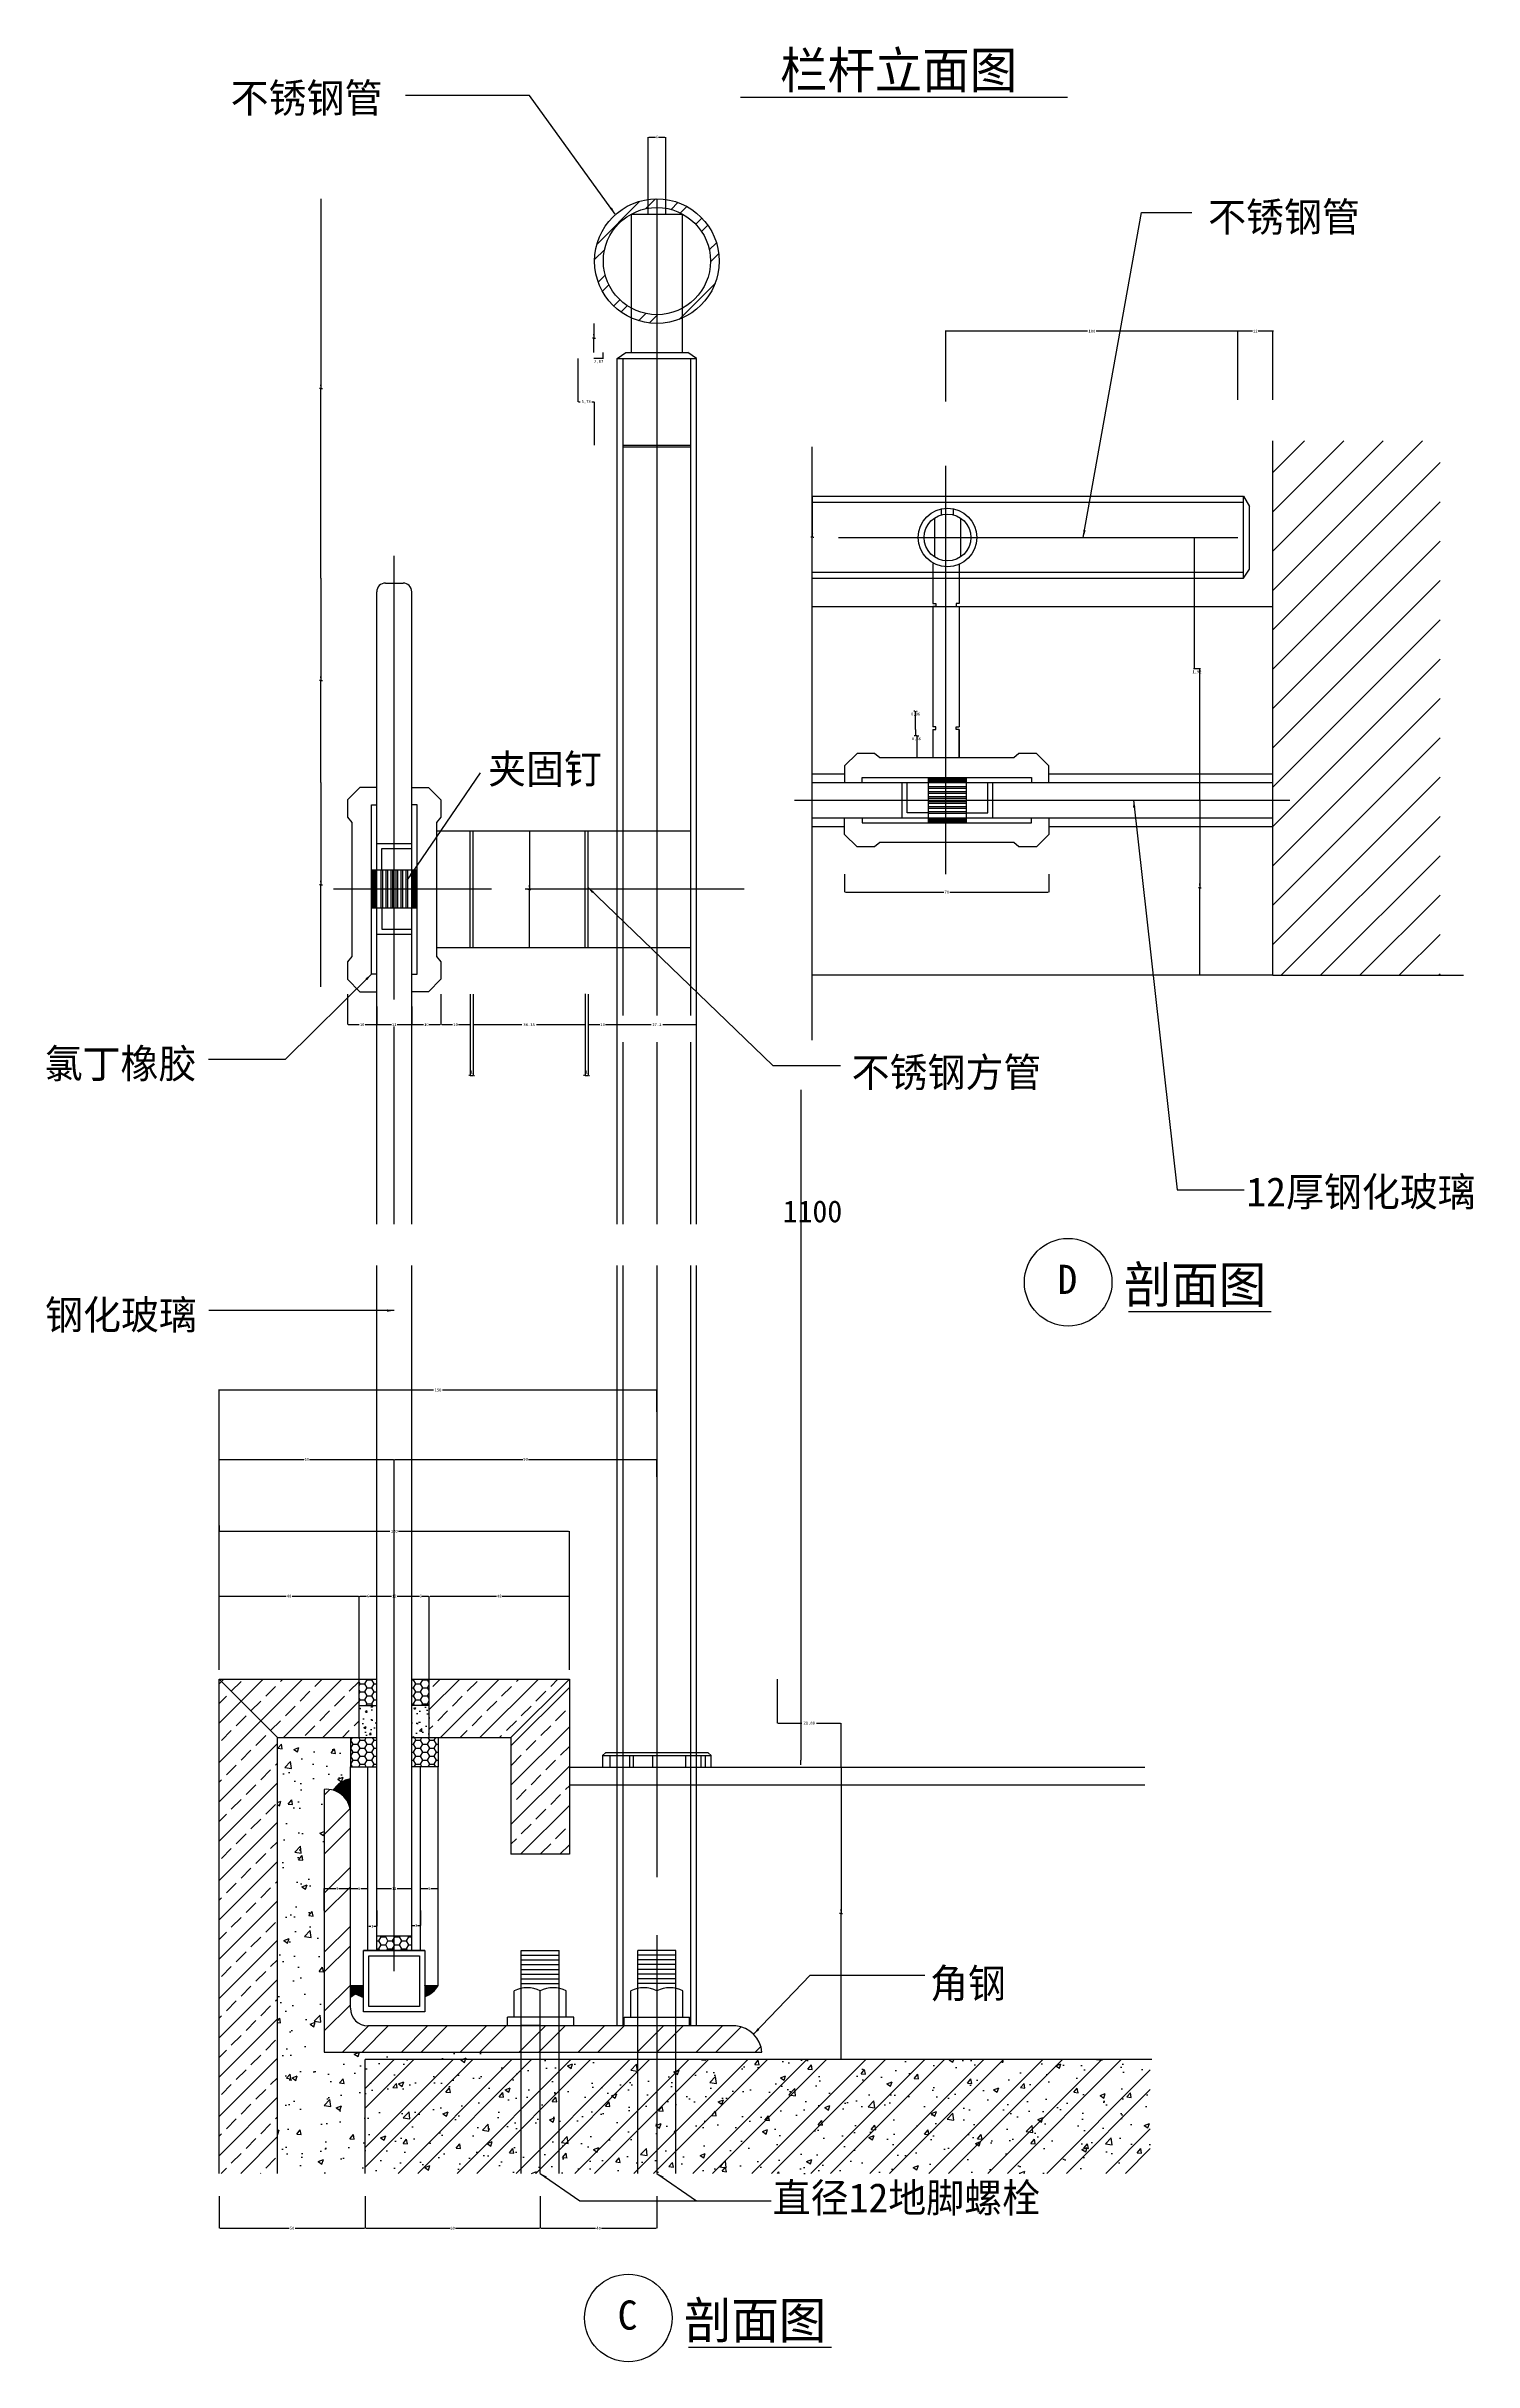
# Model space of a CAD drawing. Header units: metres. Extents: x 400 to 898, y 11 to 1185.
# Drawn here: x 400 to 889, y 11 to 804 of the extents above; entities that cross this region are included whole.
import ezdxf

# ---------------------------------------------------------------- set-up
doc = ezdxf.new("R2010")
doc.units = ezdxf.units.M
for name, color, linetype in [('2', 2, 'Continuous'), ('3', 3, 'Continuous'), ('4', 4, 'Continuous'), ('7', 7, 'Continuous'), ('BH', 3, 'Continuous'), ('DIM', 3, 'Continuous'), ('TEXT', 3, 'Continuous')]:
    doc.layers.add(name, color=color, linetype=linetype)
doc.dimstyles.get("Standard").update_dxf_attribs({"dimtxt": 2.5, "dimasz": 2.5, "dimexe": 1.25, "dimexo": 0.625, "dimtad": 1, "dimcen": 2.5, "dimazin": 3, "dimtfac": 1, "dimtmove": 0, "dimatfit": 3})

msp = doc.modelspace()

# ---------------------------------------------------------------- texts
at = {"layer": '3', "insert": (651.98, 408.96), "char_height": 7.5, "attachment_point": 1}
msp.add_mtext('\\A1;1100', dxfattribs=at)
at = {"layer": 'TEXT'}
for s, height, p in [('栏杆立面图', 12.5, (651.07, 789.88)), ('不锈钢管', 10, (462.83, 781.6)), ('不锈钢管', 10, (797.75, 740.84)), ('夹固钉', 10, (551.04, 551.74)), ('氯丁橡胶', 10, (399.07, 450.8)), ('不锈钢方管', 10, (675.59, 447.84)), ('12厚钢化玻璃', 10, (810.83, 406.88)), ('D', 10, (746.11, 376.91)), ('剖面图', 12.5, (768.89, 373.85)), ('钢化玻璃', 10, (399.23, 364.76)), ('角钢', 10, (702.46, 135.75)), ('直径12地脚螺栓', 10, (648.56, 62.3)), ('C', 10, (595.42, 22.13)), ('剖面图', 12.5, (618.15, 19.07))]:
    msp.add_text(s, height=height, dxfattribs=at).set_placement(p)

# ---------------------------------------------------------------- blocks, each defined once
blk = doc.blocks.new('_DOT')
at = {"color": 0, "linetype": 'BYBLOCK'}
blk.add_line((-0.35, 0), (-1, 0), dxfattribs=at)
blk = doc.blocks.new('*D1')
for p, q in [((506.88, 244.96), (506.88, 273.4)), ((507.13, 273.4), (509.38, 273.4)), ((510.38, 273.4), (512.63, 273.4)), ((512.88, 247.97), (512.88, 273.4))]:
    blk.add_line(p, q)
at = {"layer": 'Defpoints'}
for p in [(506.88, 273.4), (512.88, 247.97), (506.88, 244.96)]:
    blk.add_point(p, dxfattribs=at)
at = {"layer": 'DIM', "insert": (509.88, 273.4), "char_height": 1, "attachment_point": 5}
blk.add_mtext('6', dxfattribs=at)
blk = doc.blocks.new('*D2')
for p, q in [((512.88, 244.96), (512.88, 273.4)), ((513.13, 273.4), (517.88, 273.4)), ((519.88, 273.4), (524.63, 273.4)), ((524.88, 247.97), (524.88, 273.4))]:
    blk.add_line(p, q)
at = {"layer": 'Defpoints'}
for p in [(512.88, 273.4), (524.88, 247.97), (512.88, 244.96)]:
    blk.add_point(p, dxfattribs=at)
at = {"layer": 'DIM', "insert": (518.88, 273.4), "char_height": 1, "attachment_point": 5}
blk.add_mtext('12', dxfattribs=at)
blk = doc.blocks.new('*D3')
for p, q in [((458.88, 295.73), (458.88, 320.26)), ((459.13, 320.26), (487.88, 320.26)), ((489.88, 320.26), (518.63, 320.26)), ((518.88, 302.34), (518.88, 320.26))]:
    blk.add_line(p, q)
at = {"layer": 'Defpoints'}
for p in [(458.88, 320.26), (518.88, 302.34), (458.88, 295.73)]:
    blk.add_point(p, dxfattribs=at)
at = {"layer": 'DIM', "insert": (488.88, 320.26), "char_height": 1, "attachment_point": 5}
blk.add_mtext('60', dxfattribs=at)
blk = doc.blocks.new('*D4')
for p, q in [((458.88, 297.63), (458.88, 295.62)), ((459.13, 295.62), (517.38, 295.62)), ((520.38, 295.62), (578.63, 295.62)), ((578.88, 267.75), (578.88, 295.62))]:
    blk.add_line(p, q)
at = {"layer": 'Defpoints'}
for p in [(458.88, 297.63), (458.88, 295.62), (578.88, 267.75)]:
    blk.add_point(p, dxfattribs=at)
at = {"layer": 'DIM', "insert": (518.88, 295.62), "char_height": 1, "attachment_point": 5}
blk.add_mtext('120', dxfattribs=at)
blk = doc.blocks.new('*D5')
for p, q in [((532.38, 344.01), (458.63, 344.01)), ((458.88, 248.16), (458.88, 344.01)), ((609.13, 344.01), (535.38, 344.01)), ((608.88, 336.51), (608.88, 344.01))]:
    blk.add_line(p, q)
at = {"layer": 'Defpoints'}
for p in [(608.88, 344.01), (608.88, 336.51), (458.88, 248.16)]:
    blk.add_point(p, dxfattribs=at)
at = {"layer": 'DIM', "insert": (533.88, 344.01), "char_height": 1, "attachment_point": 5}
blk.add_mtext('150', dxfattribs=at)
blk = doc.blocks.new('*D6')
for p, q in [((503.88, 164.07), (503.88, 173.21)), ((504.13, 173.21), (506.38, 173.21)), ((507.38, 173.21), (509.63, 173.21)), ((509.88, 165.71), (509.88, 173.21))]:
    blk.add_line(p, q)
at = {"layer": 'Defpoints'}
for p in [(503.88, 173.21), (503.88, 164.07), (509.88, 165.71)]:
    blk.add_point(p, dxfattribs=at)
at = {"layer": 'DIM', "insert": (506.88, 173.21), "char_height": 1, "attachment_point": 5}
blk.add_mtext('6', dxfattribs=at)
blk = doc.blocks.new('*D7')
for p, q in [((509.88, 151.97), (509.88, 160.3)), ((510.13, 160.3), (510.88, 160.3)), ((511.88, 160.3), (512.63, 160.3)), ((512.88, 165.71), (512.88, 160.3))]:
    blk.add_line(p, q)
at = {"layer": 'Defpoints'}
for p in [(509.88, 160.3), (512.88, 165.71), (509.88, 151.97)]:
    blk.add_point(p, dxfattribs=at)
at = {"layer": 'DIM', "insert": (511.38, 160.3), "char_height": 1, "attachment_point": 5}
blk.add_mtext('3', dxfattribs=at)
blk = doc.blocks.new('*D8')
for p, q in [((512.88, 151.97), (512.88, 173.21)), ((513.13, 173.21), (517.88, 173.21)), ((519.88, 173.21), (524.63, 173.21)), ((524.88, 165.71), (524.88, 173.21))]:
    blk.add_line(p, q)
at = {"layer": 'Defpoints'}
for p in [(512.88, 173.21), (524.88, 165.71), (512.88, 151.97)]:
    blk.add_point(p, dxfattribs=at)
at = {"layer": 'DIM', "insert": (518.88, 173.21), "char_height": 1, "attachment_point": 5}
blk.add_mtext('12', dxfattribs=at)
blk = doc.blocks.new('*D9')
for p, q in [((508.88, 67.89), (508.88, 56.87)), ((568.88, 67.89), (568.88, 56.87)), ((509.13, 56.87), (537.88, 56.87)), ((539.88, 56.87), (568.63, 56.87))]:
    blk.add_line(p, q)
at = {"layer": 'Defpoints'}
for p in [(508.88, 67.89), (568.88, 67.89), (508.88, 56.87)]:
    blk.add_point(p, dxfattribs=at)
at = {"layer": 'DIM', "insert": (538.88, 56.87), "char_height": 1, "attachment_point": 5}
blk.add_mtext('60', dxfattribs=at)
blk = doc.blocks.new('*D10')
for p, q in [((458.88, 67.89), (458.88, 56.87)), ((508.88, 67.89), (508.88, 56.87)), ((459.13, 56.87), (482.88, 56.87)), ((484.88, 56.87), (508.63, 56.87))]:
    blk.add_line(p, q)
at = {"layer": 'Defpoints'}
for p in [(458.88, 67.89), (508.88, 67.89), (458.88, 56.87)]:
    blk.add_point(p, dxfattribs=at)
at = {"layer": 'DIM', "insert": (483.88, 56.87), "char_height": 1, "attachment_point": 5}
blk.add_mtext('50', dxfattribs=at)
blk = doc.blocks.new('*D11')
for p, q in [((494.88, 165.71), (494.88, 173.21)), ((495.13, 173.21), (498.88, 173.21)), ((499.88, 173.21), (503.63, 173.21)), ((503.88, 164.07), (503.88, 173.21))]:
    blk.add_line(p, q)
at = {"layer": 'Defpoints'}
for p in [(494.88, 173.21), (494.88, 165.71), (503.88, 164.07)]:
    blk.add_point(p, dxfattribs=at)
at = {"layer": 'DIM', "insert": (499.38, 173.21), "char_height": 1, "attachment_point": 5}
blk.add_mtext('9', dxfattribs=at)
blk = doc.blocks.new('*D12')
for p, q in [((458.88, 257.53), (458.88, 273.4)), ((459.13, 273.4), (481.88, 273.4)), ((483.88, 273.4), (506.63, 273.4)), ((506.88, 247.97), (506.88, 273.4))]:
    blk.add_line(p, q)
at = {"layer": 'Defpoints'}
for p in [(458.88, 273.4), (458.88, 257.53), (506.88, 247.97)]:
    blk.add_point(p, dxfattribs=at)
at = {"layer": 'DIM', "insert": (482.88, 273.4), "char_height": 1, "attachment_point": 5}
blk.add_mtext('48', dxfattribs=at)
blk = doc.blocks.new('*D13')
for p, q in [((518.88, 265.79), (518.88, 320.26)), ((519.13, 320.26), (562.88, 320.26)), ((564.88, 320.26), (608.63, 320.26)), ((608.88, 314.3), (608.88, 320.26))]:
    blk.add_line(p, q)
at = {"layer": 'Defpoints'}
for p in [(518.88, 320.26), (608.88, 314.3), (518.88, 265.79)]:
    blk.add_point(p, dxfattribs=at)
at = {"layer": 'DIM', "insert": (563.88, 320.26), "char_height": 1, "attachment_point": 5}
blk.add_mtext('90', dxfattribs=at)
blk = doc.blocks.new('*D14')
for p, q in [((568.88, 67.89), (568.88, 56.87)), ((608.88, 67.89), (608.88, 56.87)), ((569.13, 56.87), (587.88, 56.87)), ((589.88, 56.87), (608.63, 56.87))]:
    blk.add_line(p, q)
at = {"layer": 'Defpoints'}
for p in [(568.88, 67.89), (608.88, 67.89), (568.88, 56.87)]:
    blk.add_point(p, dxfattribs=at)
at = {"layer": 'DIM', "insert": (588.88, 56.87), "char_height": 1, "attachment_point": 5}
blk.add_mtext('40', dxfattribs=at)
blk = doc.blocks.new('*D15')
for p, q in [((524.88, 151.97), (524.88, 160.52)), ((525.13, 160.52), (525.88, 160.52)), ((526.88, 160.52), (527.63, 160.52)), ((527.88, 165.71), (527.88, 160.52))]:
    blk.add_line(p, q)
at = {"layer": 'Defpoints'}
for p in [(524.88, 160.52), (527.88, 165.71), (524.88, 151.97)]:
    blk.add_point(p, dxfattribs=at)
at = {"layer": 'DIM', "insert": (526.38, 160.52), "char_height": 1, "attachment_point": 5}
blk.add_mtext('3', dxfattribs=at)
blk = doc.blocks.new('*D16')
for p, q in [((527.88, 151.97), (527.88, 173.21)), ((528.13, 173.21), (530.38, 173.21)), ((531.38, 173.21), (533.63, 173.21)), ((533.88, 165.71), (533.88, 173.21))]:
    blk.add_line(p, q)
at = {"layer": 'Defpoints'}
for p in [(527.88, 173.21), (533.88, 165.71), (527.88, 151.97)]:
    blk.add_point(p, dxfattribs=at)
at = {"layer": 'DIM', "insert": (530.88, 173.21), "char_height": 1, "attachment_point": 5}
blk.add_mtext('6', dxfattribs=at)
blk = doc.blocks.new('*D17')
for p, q in [((530.88, 244.96), (530.88, 273.4)), ((531.13, 273.4), (553.88, 273.4)), ((555.88, 273.4), (578.63, 273.4)), ((578.88, 248.16), (578.88, 273.4))]:
    blk.add_line(p, q)
at = {"layer": 'Defpoints'}
for p in [(530.88, 273.4), (578.88, 248.16), (530.88, 244.96)]:
    blk.add_point(p, dxfattribs=at)
at = {"layer": 'DIM', "insert": (554.88, 273.4), "char_height": 1, "attachment_point": 5}
blk.add_mtext('48', dxfattribs=at)
blk = doc.blocks.new('*D18')
for p, q in [((524.88, 244.96), (524.88, 273.4)), ((525.13, 273.4), (527.38, 273.4)), ((528.38, 273.4), (530.63, 273.4)), ((530.88, 247.97), (530.88, 273.4))]:
    blk.add_line(p, q)
at = {"layer": 'Defpoints'}
for p in [(524.88, 273.4), (530.88, 247.97), (524.88, 244.96)]:
    blk.add_point(p, dxfattribs=at)
at = {"layer": 'DIM', "insert": (527.88, 273.4), "char_height": 1, "attachment_point": 5}
blk.add_mtext('6', dxfattribs=at)
blk = doc.blocks.new('*D19')
for p, q in [((672, 214.7), (672, 164.7)), ((671.75, 164.7), (671.5, 164.7)), ((672, 114.7), (672, 164.7)), ((672, 164.7), (672, 164.7)), ((672.25, 164.7), (672.5, 164.7))]:
    blk.add_line(p, q)
at = {"layer": 'Defpoints'}
for p in [(672, 214.7), (672, 164.7), (672, 114.7)]:
    blk.add_point(p, dxfattribs=at)
at = {"layer": 'DIM', "insert": (672, 165.825), "char_height": 1, "attachment_point": 5}
blk.add_mtext('0', dxfattribs=at)
blk = doc.blocks.new('*D20')
for p, q in [((650.12, 244.96), (650.12, 229.83)), ((650.37, 229.83), (658.56, 229.83)), ((663.56, 229.83), (671.75, 229.83)), ((672, 214.7), (672, 229.83))]:
    blk.add_line(p, q)
at = {"layer": 'Defpoints'}
for p in [(650.12, 244.96), (650.12, 229.83), (672, 214.7)]:
    blk.add_point(p, dxfattribs=at)
at = {"layer": 'DIM', "insert": (661.06, 229.83), "char_height": 1, "attachment_point": 5}
blk.add_mtext('21,88', dxfattribs=at)
blk = doc.blocks.new('*D21')
for p, q in [((502.88, 479.61), (502.88, 469.17)), ((503.13, 469.17), (506.88, 469.17)), ((508.88, 469.17), (512.63, 469.17)), ((512.88, 475.35), (512.88, 469.17))]:
    blk.add_line(p, q)
at = {"layer": 'Defpoints'}
for p in [(502.88, 479.61), (502.88, 469.17), (512.88, 475.35)]:
    blk.add_point(p, dxfattribs=at)
at = {"layer": 'DIM', "insert": (507.88, 469.17), "char_height": 1, "attachment_point": 5}
blk.add_mtext('10', dxfattribs=at)
blk = doc.blocks.new('*D22')
for p, q in [((512.88, 475.35), (512.88, 469.17)), ((513.13, 469.17), (517.88, 469.17)), ((519.88, 469.17), (524.63, 469.17)), ((524.88, 475.35), (524.88, 469.17))]:
    blk.add_line(p, q)
at = {"layer": 'Defpoints'}
for p in [(512.88, 475.35), (512.88, 469.17), (524.88, 475.35)]:
    blk.add_point(p, dxfattribs=at)
at = {"layer": 'DIM', "insert": (518.88, 469.17), "char_height": 1, "attachment_point": 5}
blk.add_mtext('12', dxfattribs=at)
blk = doc.blocks.new('*D26')
for p, q in [((493.74, 622.07), (493.74, 587.07)), ((493.49, 587.07), (493.24, 587.07)), ((493.74, 552.07), (493.74, 587.07)), ((493.74, 587.07), (493.74, 587.07)), ((493.99, 587.07), (494.24, 587.07))]:
    blk.add_line(p, q)
at = {"layer": 'Defpoints'}
for p in [(493.74, 622.07), (493.74, 587.07), (493.74, 552.07)]:
    blk.add_point(p, dxfattribs=at)
at = {"layer": 'DIM', "insert": (493.74, 588.195), "char_height": 1, "attachment_point": 5}
blk.add_mtext('0', dxfattribs=at)
blk = doc.blocks.new('*D27')
for p, q in [((493.74, 552.07), (493.74, 517.07)), ((493.49, 517.07), (493.24, 517.07)), ((493.74, 482.07), (493.74, 517.07)), ((493.74, 517.07), (493.74, 517.07)), ((493.99, 517.07), (494.24, 517.07))]:
    blk.add_line(p, q)
at = {"layer": 'Defpoints'}
for p in [(493.74, 552.07), (493.74, 517.07), (493.74, 482.07)]:
    blk.add_point(p, dxfattribs=at)
at = {"layer": 'DIM', "insert": (493.74, 518.195), "char_height": 1, "attachment_point": 5}
blk.add_mtext('0', dxfattribs=at)
blk = doc.blocks.new('*D28')
for p, q in [((493.74, 752.07), (493.74, 687.07)), ((493.49, 687.07), (493.24, 687.07)), ((493.74, 622.07), (493.74, 687.07)), ((493.74, 687.07), (493.74, 687.07)), ((493.99, 687.07), (494.24, 687.07))]:
    blk.add_line(p, q)
at = {"layer": 'Defpoints'}
for p in [(493.74, 752.07), (493.74, 687.07), (493.74, 622.07)]:
    blk.add_point(p, dxfattribs=at)
at = {"layer": 'DIM', "insert": (493.74, 688.195), "char_height": 1, "attachment_point": 5}
blk.add_mtext('0', dxfattribs=at)
blk = doc.blocks.new('*D30')
for p, q in [((673.2, 520.68), (673.2, 514.58)), ((743.2, 520.68), (743.2, 514.58)), ((673.45, 514.58), (707.2, 514.58)), ((709.2, 514.58), (742.95, 514.58))]:
    blk.add_line(p, q)
at = {"layer": 'Defpoints'}
for p in [(673.2, 520.68), (743.2, 520.68), (673.2, 514.58)]:
    blk.add_point(p, dxfattribs=at)
at = {"layer": 'DIM', "insert": (708.2, 514.58), "char_height": 1, "attachment_point": 5}
blk.add_mtext('70', dxfattribs=at)
blk = doc.blocks.new('*D31')
for p, q in [((697.28, 568.11), (697.03, 568.11)), ((697.53, 570.23), (697.53, 568.11)), ((698.09, 568.11), (697.53, 568.11)), ((698.09, 560.56), (698.09, 568.11)), ((698.34, 568.11), (698.59, 568.11))]:
    blk.add_line(p, q)
at = {"layer": 'Defpoints'}
for p in [(697.53, 570.23), (698.09, 568.11), (698.09, 560.56)]:
    blk.add_point(p, dxfattribs=at)
at = {"layer": 'DIM', "insert": (697.81, 566.985), "char_height": 1, "attachment_point": 5}
blk.add_mtext('0,56', dxfattribs=at)
blk = doc.blocks.new('*D32')
for p, q in [((697.22, 576.58), (696.97, 576.58)), ((697.47, 571.23), (697.47, 576.58)), ((697.53, 576.58), (697.47, 576.58)), ((697.53, 570.23), (697.53, 576.58)), ((697.78, 576.58), (698.03, 576.58))]:
    blk.add_line(p, q)
at = {"layer": 'Defpoints'}
for p in [(697.47, 571.23), (697.53, 576.58), (697.53, 570.23)]:
    blk.add_point(p, dxfattribs=at)
at = {"layer": 'DIM', "insert": (697.5, 575.455), "char_height": 1, "attachment_point": 5}
blk.add_mtext('0,06', dxfattribs=at)
blk = doc.blocks.new('*D33')
for p, q in [((605.88, 751.85), (605.88, 773.21)), ((606.13, 773.21), (608.38, 773.21)), ((609.38, 773.21), (611.63, 773.21)), ((611.88, 751.85), (611.88, 773.21))]:
    blk.add_line(p, q)
at = {"layer": 'Defpoints'}
for p in [(605.88, 773.21), (605.88, 751.85), (611.88, 751.85)]:
    blk.add_point(p, dxfattribs=at)
at = {"layer": 'DIM', "insert": (608.88, 773.21), "char_height": 1, "attachment_point": 5}
blk.add_mtext('6', dxfattribs=at)
blk = doc.blocks.new('*D34')
for p, q in [((595.28, 461.67), (595.28, 469.17)), ((595.53, 469.17), (606.88, 469.17)), ((610.88, 469.17), (622.23, 469.17)), ((622.48, 461.67), (622.48, 469.17))]:
    blk.add_line(p, q)
at = {"layer": 'Defpoints'}
for p in [(595.28, 469.17), (595.28, 461.67), (622.48, 461.67)]:
    blk.add_point(p, dxfattribs=at)
at = {"layer": 'DIM', "insert": (608.88, 469.17), "char_height": 1, "attachment_point": 5}
blk.add_mtext('27.2', dxfattribs=at)
blk = doc.blocks.new('*D35')
for p, q in [((565.2, 535.45), (565.2, 515.45)), ((564.95, 515.45), (564.7, 515.45)), ((565.2, 495.45), (565.2, 515.45)), ((565.2, 515.45), (565.2, 515.45)), ((565.45, 515.45), (565.7, 515.45))]:
    blk.add_line(p, q)
at = {"layer": 'Defpoints'}
for p in [(565.2, 535.45), (565.2, 515.45), (565.2, 495.45)]:
    blk.add_point(p, dxfattribs=at)
at = {"layer": 'DIM', "insert": (565.2, 516.575), "char_height": 1, "attachment_point": 5}
blk.add_mtext('0', dxfattribs=at)
blk = doc.blocks.new('*D36')
for p, q in [((584.28, 479.72), (584.28, 469.17)), ((545.88, 475.31), (545.88, 469.17)), ((546.13, 469.17), (562.58, 469.17)), ((567.58, 469.17), (584.03, 469.17))]:
    blk.add_line(p, q)
at = {"layer": 'Defpoints'}
for p in [(584.28, 479.72), (545.88, 475.31), (545.88, 469.17)]:
    blk.add_point(p, dxfattribs=at)
at = {"layer": 'DIM', "insert": (565.08, 469.17), "char_height": 1, "attachment_point": 5}
blk.add_mtext('38.35', dxfattribs=at)
blk = doc.blocks.new('*D37')
for p, q in [((534.88, 479.61), (534.88, 469.17)), ((524.88, 475.35), (524.88, 469.17)), ((525.13, 469.17), (528.88, 469.17)), ((530.88, 469.17), (534.63, 469.17))]:
    blk.add_line(p, q)
at = {"layer": 'Defpoints'}
for p in [(534.88, 479.61), (524.88, 475.35), (524.88, 469.17)]:
    blk.add_point(p, dxfattribs=at)
at = {"layer": 'DIM', "insert": (529.88, 469.17), "char_height": 1, "attachment_point": 5}
blk.add_mtext('10', dxfattribs=at)
blk = doc.blocks.new('*D38')
for p, q in [((534.88, 479.61), (534.88, 469.17)), ((544.88, 479.56), (544.88, 469.17)), ((535.13, 469.17), (538.88, 469.17)), ((540.88, 469.17), (544.63, 469.17))]:
    blk.add_line(p, q)
at = {"layer": 'Defpoints'}
for p in [(534.88, 479.61), (544.88, 479.56), (534.88, 469.17)]:
    blk.add_point(p, dxfattribs=at)
at = {"layer": 'DIM', "insert": (539.88, 469.17), "char_height": 1, "attachment_point": 5}
blk.add_mtext('10', dxfattribs=at)
blk = doc.blocks.new('*D39')
for p, q in [((545.88, 479.56), (545.88, 451.8)), ((544.88, 475.31), (544.88, 451.8)), ((544.63, 451.8), (544.38, 451.8)), ((544.88, 451.8), (545.88, 451.8)), ((546.13, 451.8), (546.38, 451.8))]:
    blk.add_line(p, q)
at = {"layer": 'Defpoints'}
for p in [(545.88, 479.56), (544.88, 475.31), (544.88, 451.8)]:
    blk.add_point(p, dxfattribs=at)
at = {"layer": 'DIM', "insert": (545.38, 452.925), "char_height": 1, "attachment_point": 5}
blk.add_mtext('1', dxfattribs=at)
blk = doc.blocks.new('*D40')
for p, q in [((585.28, 479.65), (585.28, 451.8)), ((584.28, 475.31), (584.28, 451.8)), ((584.03, 451.8), (583.78, 451.8)), ((584.28, 451.8), (585.28, 451.8)), ((585.53, 451.8), (585.78, 451.8))]:
    blk.add_line(p, q)
at = {"layer": 'Defpoints'}
for p in [(585.28, 479.65), (584.28, 475.31), (584.28, 451.8)]:
    blk.add_point(p, dxfattribs=at)
at = {"layer": 'DIM', "insert": (584.78, 452.925), "char_height": 1, "attachment_point": 5}
blk.add_mtext('1', dxfattribs=at)
blk = doc.blocks.new('*D41')
for p, q in [((585.28, 475.31), (585.28, 469.17)), ((585.53, 469.17), (589.28, 469.17)), ((591.28, 469.17), (595.03, 469.17)), ((595.28, 461.67), (595.28, 469.17))]:
    blk.add_line(p, q)
at = {"layer": 'Defpoints'}
for p in [(585.28, 475.31), (585.28, 469.17), (595.28, 461.67)]:
    blk.add_point(p, dxfattribs=at)
at = {"layer": 'DIM', "insert": (590.28, 469.17), "char_height": 1, "attachment_point": 5}
blk.add_mtext('10', dxfattribs=at)
blk = doc.blocks.new('*D42')
for p, q in [((581.76, 697.38), (581.76, 682.5)), ((582.01, 682.5), (582.625, 682.5)), ((586.625, 682.5), (587.24, 682.5)), ((587.49, 667.63), (587.49, 682.5))]:
    blk.add_line(p, q)
at = {"layer": 'Defpoints'}
for p in [(581.76, 697.38), (581.76, 682.5), (587.49, 667.63)]:
    blk.add_point(p, dxfattribs=at)
at = {"layer": 'DIM', "insert": (584.625, 682.5), "char_height": 1, "attachment_point": 5}
blk.add_mtext('5,73', dxfattribs=at)
blk = doc.blocks.new('*D43')
for p, q in [((587.29, 709.37), (587.29, 704.37)), ((587.04, 704.37), (586.79, 704.37)), ((587.29, 699.38), (587.29, 704.37)), ((587.29, 704.37), (587.29, 704.37)), ((587.54, 704.37), (587.79, 704.37))]:
    blk.add_line(p, q)
at = {"layer": 'Defpoints'}
for p in [(587.29, 709.37), (587.29, 704.37), (587.29, 699.38)]:
    blk.add_point(p, dxfattribs=at)
at = {"layer": 'DIM', "insert": (587.29, 705.495), "char_height": 1, "attachment_point": 5}
blk.add_mtext('0', dxfattribs=at)
blk = doc.blocks.new('*D44')
for p, q in [((590.36, 699.38), (590.36, 697.38)), ((590.61, 697.38), (587.24, 697.38)), ((587.49, 697.38), (587.49, 697.38))]:
    blk.add_line(p, q)
at = {"layer": 'Defpoints'}
for p in [(590.36, 699.38), (587.49, 697.38), (590.36, 697.38)]:
    blk.add_point(p, dxfattribs=at)
at = {"layer": 'DIM', "insert": (588.925, 696.255), "char_height": 1, "attachment_point": 5}
blk.add_mtext('2,87', dxfattribs=at)
blk = doc.blocks.new('*D45')
for p, q in [((662.13, 650.16), (662.13, 636.16)), ((661.88, 636.16), (661.63, 636.16)), ((662.13, 622.16), (662.13, 636.16)), ((662.13, 636.16), (662.13, 636.16)), ((662.38, 636.16), (662.63, 636.16))]:
    blk.add_line(p, q)
at = {"layer": 'Defpoints'}
for p in [(662.13, 650.16), (662.13, 636.16), (662.13, 622.16)]:
    blk.add_point(p, dxfattribs=at)
at = {"layer": 'BH', "insert": (662.13, 637.285), "char_height": 1, "attachment_point": 5}
blk.add_mtext('0', dxfattribs=at)
blk = doc.blocks.new('*D46')
for p, q in [((794.91, 546.06), (794.91, 516.06)), ((794.66, 516.06), (794.41, 516.06)), ((794.91, 486.06), (794.91, 516.06)), ((794.91, 516.06), (794.91, 516.06)), ((795.16, 516.06), (795.41, 516.06))]:
    blk.add_line(p, q)
at = {"layer": 'Defpoints'}
for p in [(794.91, 546.06), (794.91, 516.06), (794.91, 486.06)]:
    blk.add_point(p, dxfattribs=at)
at = {"layer": 'DIM', "insert": (794.91, 517.185), "char_height": 1, "attachment_point": 5}
blk.add_mtext('0', dxfattribs=at)
blk = doc.blocks.new('*D47')
for p, q in [((756.43, 706.73), (707.68, 706.73)), ((707.93, 682.61), (707.93, 706.73)), ((808.18, 706.73), (759.43, 706.73)), ((807.93, 683.18), (807.93, 706.73))]:
    blk.add_line(p, q)
at = {"layer": 'Defpoints'}
for p in [(807.93, 706.73), (707.93, 682.61), (807.93, 683.18)]:
    blk.add_point(p, dxfattribs=at)
at = {"layer": 'DIM', "insert": (757.93, 706.73), "char_height": 1, "attachment_point": 5}
blk.add_mtext('100', dxfattribs=at)
blk = doc.blocks.new('*D48')
for p, q in [((792.99, 636.06), (792.99, 591.06)), ((795.16, 591.06), (792.74, 591.06)), ((794.91, 546.06), (794.91, 591.06))]:
    blk.add_line(p, q)
at = {"layer": 'Defpoints'}
for p in [(792.99, 636.06), (794.91, 591.06), (794.91, 546.06)]:
    blk.add_point(p, dxfattribs=at)
at = {"layer": 'DIM', "insert": (793.95, 589.935), "char_height": 1, "attachment_point": 5}
blk.add_mtext('1,92', dxfattribs=at)
blk = doc.blocks.new('*D49')
for p, q in [((812.93, 706.73), (807.68, 706.73)), ((807.93, 683.18), (807.93, 706.73)), ((820.18, 706.73), (814.93, 706.73)), ((819.93, 683.18), (819.93, 706.73))]:
    blk.add_line(p, q)
at = {"layer": 'Defpoints'}
for p in [(819.93, 706.73), (807.93, 683.18), (819.93, 683.18)]:
    blk.add_point(p, dxfattribs=at)
at = {"layer": 'DIM', "insert": (813.93, 706.73), "char_height": 1, "attachment_point": 5}
blk.add_mtext('12', dxfattribs=at)

# ---------------------------------------------------------------- dimensions: what is measured, and where the dimension line sits
at = {"layer": 'BH'}
dim = msp.add_linear_dim(base=(662.13, 636.16), p1=(662.13, 650.16), p2=(662.13, 622.16), dimstyle='Standard', dxfattribs=at)
dim.commit()
dim.dimension.update_dxf_attribs({"geometry": '*D45', "text_midpoint": (662.13, 637.285)})
at = {"layer": 'DIM'}
for base, p1, p2, picture, middle in [((605.88, 773.21), (605.88, 751.85), (611.88, 751.85), '*D33', (608.88, 773.21)), ((493.74, 687.07), (493.74, 752.07), (493.74, 622.07), '*D28', (493.74, 688.195)), ((587.29, 704.37), (587.29, 709.37), (587.29, 699.38), '*D43', (587.29, 705.495)), ((807.93, 706.73), (807.93, 683.18), (707.93, 682.61), '*D47', (757.93, 706.73)), ((819.93, 706.73), (819.93, 683.18), (807.93, 683.18), '*D49', (813.93, 706.73)), ((590.36, 697.38), (590.36, 699.38), (587.49, 697.38), '*D44', (588.925, 696.255)), ((581.76, 682.5), (581.76, 697.38), (587.49, 667.63), '*D42', (584.625, 682.5)), ((794.91, 591.06), (794.91, 546.06), (792.99, 636.06), '*D48', (793.95, 589.935)), ((493.74, 587.07), (493.74, 622.07), (493.74, 552.07), '*D26', (493.74, 588.195)), ((697.53, 576.58), (697.53, 570.23), (697.47, 571.23), '*D32', (697.5, 575.455)), ((698.09, 568.11), (698.09, 560.56), (697.53, 570.23), '*D31', (697.81, 566.985)), ((493.74, 517.07), (493.74, 552.07), (493.74, 482.07), '*D27', (493.74, 518.195)), ((794.91, 516.06), (794.91, 486.06), (794.91, 546.06), '*D46', (794.91, 517.185)), ((565.2, 515.45), (565.2, 535.45), (565.2, 495.45), '*D35', (565.2, 516.575)), ((673.2, 514.58), (673.2, 520.68), (743.2, 520.68), '*D30', (708.2, 514.58)), ((502.88, 469.17), (502.88, 479.61), (512.88, 475.35), '*D21', (507.88, 469.17)), ((524.88, 469.17), (524.88, 475.35), (534.88, 479.61), '*D37', (529.88, 469.17)), ((534.88, 469.17), (534.88, 479.61), (544.88, 479.56), '*D38', (539.88, 469.17)), ((544.88, 451.8), (544.88, 475.31), (545.88, 479.56), '*D39', (545.38, 452.925)), ((584.28, 451.8), (584.28, 475.31), (585.28, 479.65), '*D40', (584.78, 452.925)), ((512.88, 469.17), (512.88, 475.35), (524.88, 475.35), '*D22', (518.88, 469.17)), ((585.28, 469.17), (585.28, 475.31), (595.28, 461.67), '*D41', (590.28, 469.17)), ((608.88, 344.01), (608.88, 336.51), (458.88, 248.16), '*D5', (533.88, 344.01)), ((458.88, 320.26), (458.88, 295.73), (518.88, 302.34), '*D3', (488.88, 320.26)), ((518.88, 320.26), (518.88, 265.79), (608.88, 314.3), '*D13', (563.88, 320.26)), ((458.88, 295.62), (458.88, 297.63), (578.88, 267.75), '*D4', (518.88, 295.62)), ((458.88, 273.4), (458.88, 257.53), (506.88, 247.97), '*D12', (482.88, 273.4)), ((506.88, 273.4), (506.88, 244.96), (512.88, 247.97), '*D1', (509.88, 273.4)), ((512.88, 273.4), (512.88, 244.96), (524.88, 247.97), '*D2', (518.88, 273.4)), ((524.88, 273.4), (524.88, 244.96), (530.88, 247.97), '*D18', (527.88, 273.4)), ((530.88, 273.4), (530.88, 244.96), (578.88, 248.16), '*D17', (554.88, 273.4)), ((650.12, 229.83), (650.12, 244.96), (672, 214.7), '*D20', (661.06, 229.83)), ((672, 164.7), (672, 214.7), (672, 114.7), '*D19', (672, 165.825)), ((494.88, 173.21), (494.88, 165.71), (503.88, 164.07), '*D11', (499.38, 173.21)), ((503.88, 173.21), (503.88, 164.07), (509.88, 165.71), '*D6', (506.88, 173.21)), ((512.88, 173.21), (512.88, 151.97), (524.88, 165.71), '*D8', (518.88, 173.21)), ((527.88, 173.21), (527.88, 151.97), (533.88, 165.71), '*D16', (530.88, 173.21)), ((509.88, 160.3), (509.88, 151.97), (512.88, 165.71), '*D7', (511.38, 160.3)), ((524.88, 160.52), (524.88, 151.97), (527.88, 165.71), '*D15', (526.38, 160.52)), ((458.88, 56.87), (458.88, 67.89), (508.88, 67.89), '*D10', (483.88, 56.87)), ((508.88, 56.87), (508.88, 67.89), (568.88, 67.89), '*D9', (538.88, 56.87)), ((568.88, 56.87), (568.88, 67.89), (608.88, 67.89), '*D14', (588.88, 56.87))]:
    dim = msp.add_linear_dim(base=base, p1=p1, p2=p2, dimstyle='Standard', dxfattribs=at)
    dim.commit()
    dim.dimension.update_dxf_attribs({"geometry": picture, "text_midpoint": middle})
for base, p1, p2, text, picture, middle in [((545.88, 469.17), (545.88, 475.31), (584.28, 479.72), '38.35', '*D36', (565.08, 469.17)), ((595.28, 469.17), (595.28, 461.67), (622.48, 461.67), '27.2', '*D34', (608.88, 469.17))]:
    dim = msp.add_linear_dim(base=base, p1=p1, p2=p2, text=text, dimstyle='Standard', dxfattribs=at)
    dim.commit()
    dim.dimension.update_dxf_attribs({"geometry": picture, "text_midpoint": middle})

# ---------------------------------------------------------------- hatches: boundary and pattern name
at = {"layer": '3'}
h = msp.add_hatch(dxfattribs=at)
h.set_pattern_fill('HONEY', scale=0.5)
h.paths.add_polyline_path([(512.88, 244.96), (506.88, 244.96), (506.88, 235.96), (512.88, 235.96)])
h.paths.add_polyline_path([(524.88, 235.96), (530.88, 235.96), (530.88, 244.96), (524.88, 244.96)])
h.paths.add_polyline_path([(512.88, 224.96), (503.88, 224.96), (503.88, 214.96), (512.88, 214.96)])
h.paths.add_polyline_path([(524.88, 214.96), (533.88, 214.96), (533.88, 224.96), (524.88, 224.96)])
at = {"layer": '4'}
h = msp.add_hatch(dxfattribs=at)
h.set_pattern_fill('ANSI32', scale=1.5)
h.paths.add_polyline_path([(509.88, 126.2, -0.41), (503.88, 132.2), (503.88, 199.67, 0.42), (494.88, 207.2), (494.88, 117.2), (562.38, 117.2), (562.38, 126.2)])
h.paths.add_polyline_path([(568.88, 126.2), (562.38, 126.2), (562.38, 117.2), (568.88, 117.2)])
h.paths.add_polyline_path([(575.38, 126.2), (568.88, 126.2), (568.88, 117.2), (575.38, 117.2)])
h.paths.add_polyline_path([(602.38, 117.2), (602.38, 126.2), (575.38, 126.2), (575.38, 117.2)])
h.paths.add_polyline_path([(608.88, 117.2), (608.88, 126.2), (602.38, 126.2), (602.38, 117.2)])
h.paths.add_polyline_path([(615.38, 126.2), (608.88, 126.2), (608.88, 117.2), (615.38, 117.2)])
h.paths.add_polyline_path([(644.88, 117.2, 0.36), (635.88, 126.2), (615.38, 126.2), (615.38, 117.2)])
at = {"layer": 'BH'}
h = msp.add_hatch(dxfattribs=at)
h.set_pattern_fill('ANSI32')
h.paths.add_polyline_path([(587.53, 730.72, 0.3), (600.13, 711.24), (600.13, 714.59, -0.28), (590.53, 730.72, -0.37), (605.88, 748.82), (605.88, 751.86, 0.37)])
h.paths.add_polyline_path([(627.23, 730.72, -0.28), (617.63, 714.59), (617.63, 711.24, 0.3), (630.23, 730.72, 0.37), (611.88, 751.86), (611.88, 748.82, -0.37)])
h.paths.add_polyline_path([(608.88, 712.37), (608.88, 709.37, 0.11), (617.63, 711.24), (617.63, 714.59, -0.12)])
h.paths.add_polyline_path([(600.13, 714.59), (600.13, 711.24, 0.11), (608.88, 709.37), (608.88, 712.37, -0.12)])
h.paths.add_polyline_path([(608.88, 752.07, 0.04), (605.88, 751.86), (605.88, 748.82, -0.04), (608.88, 749.07)])
h.paths.add_polyline_path([(608.88, 752.07), (608.88, 749.07, -0.04), (611.88, 748.82), (611.88, 751.86, 0.04)])
h = msp.add_hatch(dxfattribs=at)
h.set_pattern_fill('ANSI31', scale=3)
h.paths.add_polyline_path([(877.27, 486.06), (819.93, 486.06), (819.93, 669.19), (877.27, 669.19)])
h = msp.add_hatch(dxfattribs=at)
h.set_pattern_fill('SOLID')
h.paths.add_polyline_path([(708.45, 540.06), (708.45, 538.26), (701.95, 538.26), (701.95, 540.06)])
h.paths.add_polyline_path([(714.95, 540.06), (714.95, 538.26), (708.45, 538.26), (708.45, 540.06)])
h.paths.add_polyline_path([(714.95, 553.86), (714.95, 552.06), (708.45, 552.06), (708.45, 553.86)])
h.paths.add_polyline_path([(708.45, 553.86), (708.45, 552.06), (701.95, 552.06), (701.95, 553.86)])
h = msp.add_hatch(dxfattribs=at)
h.set_pattern_fill('SOLID')
h.paths.add_polyline_path([(512.88, 515.7), (511.08, 515.7), (511.08, 509.2), (512.88, 509.2)])
h.paths.add_polyline_path([(512.88, 522.2), (511.08, 522.2), (511.08, 515.7), (512.88, 515.7)])
h.paths.add_polyline_path([(526.68, 522.2), (524.88, 522.2), (524.88, 515.7), (526.68, 515.7)])
h.paths.add_polyline_path([(526.68, 515.7), (524.88, 515.7), (524.88, 509.2), (526.68, 509.2)])
h = msp.add_hatch(dxfattribs=at)
h.set_pattern_fill('ANSI33', scale=1.5)
h.paths.add_polyline_path([(578.88, 244.96), (530.88, 244.96), (530.88, 224.96), (558.88, 224.96), (558.88, 184.96), (578.88, 184.96)])
h.paths.add_polyline_path([(458.88, 244.96), (458.88, 75.67), (478.88, 75.67), (478.88, 224.96), (506.88, 224.96), (506.88, 244.96)])
h = msp.add_hatch(dxfattribs=at)
h.set_pattern_fill('AR-CONC', scale=0.04)
h.paths.add_polyline_path([(512.88, 235.96), (506.88, 235.96), (506.88, 224.96), (512.88, 224.96)])
h.paths.add_polyline_path([(524.88, 224.96), (530.88, 224.96), (530.88, 235.96), (524.88, 235.96)])
h = msp.add_hatch(dxfattribs=at)
h.set_pattern_fill('AR-CONC', scale=0.1)
h.paths.add_polyline_path([(508.88, 114.7), (562.38, 114.7), (562.38, 117.2), (494.88, 117.2), (494.88, 207.2, -0.09), (497.96, 206.92, -0.21), (503.88, 210.77), (503.88, 214.96), (503.88, 214.96), (503.88, 224.96), (478.88, 224.96), (478.88, 75.67), (508.88, 75.67)])
h = msp.add_hatch(dxfattribs=at)
h.set_pattern_fill('SOLID')
h.paths.add_polyline_path([(497.96, 206.92, -0.31), (503.88, 199.67), (503.88, 210.77, 0.21)])
h = msp.add_hatch(dxfattribs=at)
h.set_pattern_fill('HONEY', scale=0.5)
h.paths.add_polyline_path([(512.88, 156.97), (512.88, 151.97), (524.88, 151.97), (524.88, 156.97)])
h = msp.add_hatch(dxfattribs=at)
h.set_pattern_fill('SOLID')
h.paths.add_polyline_path([(505.46, 137.15), (508.38, 135.86), (508.38, 139.97), (503.88, 139.97), (503.88, 136.04)])
h = msp.add_hatch(dxfattribs=at)
h.set_pattern_fill('SOLID')
h.paths.add_polyline_path([(529.38, 139.97), (529.38, 136.24, 0.18), (533.88, 139.97)])
h = msp.add_hatch(dxfattribs=at)
h.set_pattern_fill('ANSI32', scale=1.5)
h.paths.add_polyline_path([(508.88, 75.67), (562.38, 75.67), (562.38, 114.7), (508.88, 114.7)])
h.paths.add_polyline_path([(562.38, 75.67), (568.88, 75.67), (568.88, 114.7), (562.38, 114.7)])
h.paths.add_polyline_path([(575.38, 114.7), (568.88, 114.7), (568.88, 75.67), (575.38, 75.67)])
h.paths.add_polyline_path([(575.38, 75.67), (602.38, 75.67), (602.38, 114.7), (575.38, 114.7)])
h.paths.add_polyline_path([(608.88, 114.7), (602.38, 114.7), (602.38, 75.67), (608.88, 75.67)])
h.paths.add_polyline_path([(615.38, 114.7), (608.88, 114.7), (608.88, 75.67), (615.38, 75.67)])
h.paths.add_polyline_path([(615.38, 75.67), (777.95, 75.67), (777.95, 114.7), (615.38, 114.7)])
h = msp.add_hatch(dxfattribs=at)
h.set_pattern_fill('AR-CONC', scale=0.1)
h.paths.add_polyline_path([(562.38, 114.7), (508.88, 114.7), (508.88, 75.67), (562.38, 75.67)])
h.paths.add_polyline_path([(575.38, 114.7), (568.88, 114.7), (568.88, 75.67), (575.38, 75.67)])
h.paths.add_polyline_path([(568.88, 114.7), (562.38, 114.7), (562.38, 75.67), (568.88, 75.67)])
h.paths.add_polyline_path([(602.38, 114.7), (575.38, 114.7), (575.38, 75.67), (602.38, 75.67)])
h.paths.add_polyline_path([(608.88, 114.7), (602.38, 114.7), (602.38, 75.67), (608.88, 75.67)])
h.paths.add_polyline_path([(615.38, 114.7), (608.88, 114.7), (608.88, 75.67), (615.38, 75.67)])
h.paths.add_polyline_path([(777.95, 114.7), (615.38, 114.7), (615.38, 75.67), (777.95, 75.67)])

# ---------------------------------------------------------------- linework, layer by layer
at = {"layer": '2'}
for p, q in [((819.93, 486.06), (885.21, 486.06)), ((778.46, 114.7), (508.88, 114.7))]:
    msp.add_line(p, q, dxfattribs=at)
msp.add_lwpolyline([(819.93, 486.06), (819.93, 669.19)], dxfattribs=at)
at = {"layer": '3'}
for p, q in [((608.88, 752.07), (608.88, 472.3)), ((597.28, 667.63), (620.48, 667.63)), ((597.28, 667.13), (620.48, 667.13)), ((707.93, 520.7), (707.93, 660.58)), ((671.12, 636.06), (807.93, 636.06)), ((518.88, 477.78), (518.88, 629.72)), ((662.13, 612.46), (819.93, 612.46)), ((662.13, 555.06), (673.2, 555.06)), ((692.95, 540.06), (692.95, 552.06)), ((694.65, 541.78), (694.65, 552.06)), ((722.25, 541.78), (722.25, 552.06)), ((723.95, 540.06), (723.95, 552.06)), ((743.2, 555.06), (819.93, 555.06)), ((656.01, 546.06), (825.75, 546.06)), ((701.95, 541.78), (694.65, 541.78)), ((714.95, 541.78), (722.25, 541.78)), ((584.28, 495.45), (584.28, 535.45)), ((585.28, 495.45), (585.28, 535.45)), ((662.13, 537.06), (673.2, 537.06)), ((743.2, 537.06), (819.93, 537.06)), ((512.88, 531.2), (524.88, 531.2)), ((514.61, 522.2), (514.61, 529.5)), ((514.61, 529.5), (524.88, 529.5)), ((498.08, 515.7), (552.19, 515.7)), ((563.7, 515.7), (638.76, 515.7)), ((514.61, 509.2), (514.61, 501.9)), ((512.88, 500.2), (524.88, 500.2)), ((514.61, 501.9), (524.88, 501.9)), ((518.88, 400.84), (518.88, 468.57)), ((608.88, 463.14), (608.88, 400.84)), ((658.23, 446.83), (658.23, 217.2)), ((608.88, 386.67), (608.88, 177.1)), ((518.88, 276.92), (518.88, 288.93)), ((518.88, 144.9), (518.88, 267.72)), ((608.88, 157.28), (608.88, 138.2)), ((562.38, 150.42), (575.38, 150.42)), ((562.38, 148.8), (575.38, 148.8)), ((562.38, 147.17), (575.38, 147.17)), ((562.38, 145.55), (575.38, 145.55)), ((562.38, 143.92), (575.38, 143.92)), ((615.38, 150.42), (602.38, 150.42)), ((615.38, 148.8), (602.38, 148.8)), ((615.38, 147.17), (602.38, 147.17)), ((615.38, 145.55), (602.38, 145.55)), ((615.38, 143.92), (602.38, 143.92)), ((562.38, 142.3), (575.38, 142.3)), ((562.38, 140.67), (575.38, 140.67)), ((615.38, 142.3), (602.38, 142.3)), ((615.38, 140.67), (602.38, 140.67)), ((568.88, 75.67), (568.88, 129.2)), ((608.88, 129.2), (608.88, 75.67))]:
    msp.add_line(p, q, dxfattribs=at)
msp.add_lwpolyline([(590.28, 218.75), (627.48, 218.75)], dxfattribs=at)
at = {"layer": '4'}
for p, q in [((600.13, 746.85), (617.63, 746.85)), ((600.13, 699.38), (600.13, 746.85)), ((617.63, 699.38), (617.63, 746.85)), ((595.28, 697.38), (598.28, 699.38)), ((598.28, 699.38), (619.48, 699.38)), ((622.48, 697.38), (619.48, 699.38)), ((595.28, 400.84), (595.28, 697.38)), ((622.48, 400.84), (622.48, 697.38)), ((662.13, 650.16), (809.93, 650.16)), ((809.93, 650.16), (811.93, 646.66)), ((811.93, 625.16), (811.93, 646.66)), ((703.43, 627.11), (703.43, 613.46)), ((712.43, 627.11), (712.43, 613.46)), ((515.88, 620.45), (521.88, 620.45)), ((662.13, 622.16), (809.93, 622.16)), ((809.93, 622.16), (811.93, 625.16)), ((512.88, 400.84), (512.88, 617.45)), ((524.88, 400.84), (524.88, 617.45)), ((703.43, 612.46), (703.43, 571.23)), ((712.43, 612.46), (712.43, 571.23)), ((703.43, 570.23), (703.43, 560.56)), ((712.43, 570.23), (712.43, 560.56)), ((662.13, 552.06), (819.93, 552.06)), ((701.95, 538.26), (701.95, 553.86)), ((714.95, 538.26), (714.95, 553.86)), ((662.13, 540.06), (819.93, 540.06)), ((620.48, 535.45), (533.38, 535.45)), ((511.08, 522.2), (526.68, 522.2)), ((511.08, 509.2), (526.68, 509.2)), ((620.48, 495.45), (533.38, 495.45)), ((512.88, 151.97), (512.88, 386.67)), ((524.88, 151.97), (524.88, 386.67)), ((595.28, 126.2), (595.28, 386.67)), ((622.48, 126.2), (622.48, 386.67)), ((458.88, 244.96), (512.88, 244.96)), ((458.88, 75.67), (458.88, 244.96)), ((478.88, 224.96), (458.88, 244.96)), ((506.88, 224.96), (506.88, 244.96)), ((524.88, 244.96), (578.88, 244.96)), ((530.88, 224.96), (530.88, 244.96)), ((558.88, 224.96), (578.88, 244.96)), ((578.88, 244.96), (578.88, 184.96)), ((506.88, 235.96), (512.88, 235.96)), ((530.88, 235.96), (524.88, 235.96)), ((478.88, 224.96), (512.88, 224.96)), ((478.88, 75.67), (478.88, 224.96)), ((524.88, 224.96), (558.88, 224.96)), ((558.88, 224.96), (558.88, 184.96)), ((503.88, 132.2), (503.88, 214.96)), ((509.88, 151.97), (509.88, 214.96)), ((527.88, 151.97), (527.88, 214.97)), ((533.88, 139.97), (533.88, 214.97)), ((776.08, 214.7), (578.88, 214.7)), ((494.88, 207.2), (494.88, 117.2)), ((776.08, 208.7), (578.88, 208.7)), ((578.88, 184.96), (558.88, 184.96)), ((529.38, 151.97), (508.38, 151.97)), ((524.88, 156.97), (512.88, 156.97)), ((562.38, 139.05), (562.38, 152.05)), ((562.38, 152.05), (562.38, 152.05)), ((562.38, 152.05), (575.38, 152.05)), ((575.38, 139.05), (575.38, 152.05)), ((602.38, 139.05), (602.38, 152.05)), ((615.38, 152.05), (602.38, 152.05)), ((615.38, 152.05), (615.38, 152.05)), ((615.38, 139.05), (615.38, 152.05)), ((503.88, 139.97), (508.38, 139.97)), ((529.38, 139.97), (533.88, 139.97)), ((559.98, 129.2), (559.98, 138.2)), ((562.38, 114.7), (562.38, 139.05)), ((568.88, 129.2), (568.88, 138.2)), ((575.38, 114.7), (575.38, 139.05)), ((577.78, 129.2), (577.78, 138.2)), ((599.98, 129.2), (599.98, 138.2)), ((602.38, 114.7), (602.38, 139.05)), ((608.88, 138.2), (608.88, 129.2)), ((615.38, 114.7), (615.38, 139.05)), ((617.78, 129.2), (617.78, 138.2)), ((580.41, 129.2), (557.68, 129.2)), ((557.68, 126.2), (557.68, 129.2)), ((580.41, 126.2), (580.41, 129.2)), ((597.68, 129.2), (620.08, 129.2)), ((597.68, 126.2), (597.68, 129.2)), ((620.08, 126.2), (620.08, 129.2)), ((635.88, 126.2), (509.88, 126.2)), ((562.38, 126.45), (568.88, 126.45)), ((494.88, 117.2), (644.88, 117.2)), ((508.88, 75.67), (508.88, 114.7)), ((562.38, 75.67), (562.38, 114.7)), ((575.38, 75.67), (575.38, 114.7)), ((602.38, 75.67), (602.38, 114.7)), ((615.38, 75.67), (615.38, 114.7))]:
    msp.add_line(p, q, dxfattribs=at)
for points in [[(703.43, 613.46), (703.43, 613.46), (704.43, 613.46), (704.43, 612.46), (703.43, 612.46)], [(712.43, 613.46), (712.43, 613.46), (711.43, 613.46), (711.43, 612.46), (712.43, 612.46)], [(703.43, 570.23), (703.43, 570.23), (704.43, 570.23), (704.43, 571.23), (703.43, 571.23)], [(712.43, 560.56), (712.43, 570.23), (711.43, 570.23), (711.43, 571.23), (712.43, 571.23)], [(743.2, 552.06), (743.2, 557.83), (738.94, 562.06), (732.94, 562.06), (731.16, 560.56), (685.25, 560.56), (683.46, 562.06), (677.46, 562.06), (673.2, 557.83), (673.2, 552.06)], [(512.88, 550.45), (507.1, 550.45), (502.88, 546.19), (502.88, 540.19), (504.38, 538.4), (504.38, 492.49), (502.88, 490.71), (502.88, 484.71), (507.1, 480.45), (512.88, 480.45)], [(524.88, 550.45), (530.65, 550.45), (534.88, 546.19), (534.88, 540.19), (533.38, 538.4), (533.38, 492.49), (534.88, 490.71), (534.88, 484.71), (530.65, 480.45), (524.88, 480.45)], [(743.2, 540.06), (743.2, 534.28), (738.94, 530.06), (732.94, 530.06), (731.16, 531.56), (685.25, 531.56), (683.46, 530.06), (677.46, 530.06), (673.2, 534.28), (673.2, 540.06)], [(503.88, 224.96), (503.88, 214.96), (512.88, 214.96)], [(533.88, 224.96), (533.88, 214.96), (524.88, 214.96)]]:
    msp.add_lwpolyline(points, dxfattribs=at)
for points in [[(529.38, 130.97), (508.38, 130.97), (508.38, 151.97), (529.38, 151.97)], [(527.58, 132.77), (510.18, 132.77), (510.18, 150.17), (527.58, 150.17)]]:
    msp.add_lwpolyline(points, close=True, dxfattribs=at)
for centre, radius in [((608.88, 730.72), 21.35), ((708.45, 636.06), 10.02)]:
    msp.add_circle(centre, radius, dxfattribs=at)
for centre, radius, start, end in [((515.88, 617.45), 3, 90, 180), ((521.88, 617.45), 3, 360, 90), ((495.68, 199.02), 8.22, 4.55, 95.61), ((564.43, 129.4), 9.86, 63.18, 116.82), ((573.33, 129.4), 9.86, 63.18, 116.82), ((604.43, 129.4), 9.86, 63.18, 116.82), ((613.33, 129.4), 9.86, 63.18, 116.82), ((509.88, 132.2), 6, 180, 270), ((634.91, 116.23), 10.02, 5.56, 84.44)]:
    msp.add_arc(centre, radius, start, end, dxfattribs=at)
at = {"layer": '7'}
for p, q in [((605.88, 746.85), (605.88, 751.86)), ((611.88, 746.85), (611.88, 751.86)), ((595.28, 697.38), (622.48, 697.38)), ((597.28, 472.3), (597.28, 697.38)), ((620.48, 472.3), (620.48, 697.38)), ((662.13, 648.16), (809.93, 648.16)), ((706.45, 643.82), (706.45, 645.87)), ((710.45, 643.82), (710.45, 645.87)), ((809.93, 622.16), (809.93, 650.16)), ((662.13, 624.16), (809.93, 624.16)), ((819.93, 486.06), (662.13, 486.06)), ((597.28, 400.84), (597.28, 463.14)), ((620.48, 400.84), (620.48, 463.14)), ((597.28, 126.2), (597.28, 386.67)), ((620.48, 126.2), (620.48, 386.67)), ((590.28, 218.75), (591.31, 219.75)), ((626.44, 219.75), (591.31, 219.75)), ((592.7, 218.75), (592.7, 214.7)), ((599.46, 218.75), (599.46, 214.7)), ((600.77, 218.75), (600.77, 214.7)), ((607.34, 218.75), (607.34, 214.7)), ((618.7, 218.75), (618.7, 214.7)), ((623.95, 218.75), (623.95, 214.7)), ((625.45, 218.75), (625.45, 214.7)), ((627.48, 218.75), (626.44, 219.75))]:
    msp.add_line(p, q, dxfattribs=at)
for points in [[(679.2, 552.06), (679.2, 553.86), (737.2, 553.86), (737.2, 552.06)], [(512.88, 486.45), (511.08, 486.45), (511.08, 544.45), (512.88, 544.45)], [(524.88, 486.45), (526.68, 486.45), (526.68, 544.45), (524.88, 544.45)], [(679.2, 540.06), (679.2, 538.26), (737.2, 538.26), (737.2, 540.06)], [(590.28, 218.75), (590.28, 214.7)], [(627.48, 214.7), (627.48, 214.7), (627.48, 218.75)]]:
    msp.add_lwpolyline(points, dxfattribs=at)
for centre, radius in [((608.88, 730.72), 18.35), ((708.45, 636.06), 8.02)]:
    msp.add_circle(centre, radius, dxfattribs=at)
at = {"layer": 'BH'}
for p, q in [((714.95, 550.64), (701.95, 550.64)), ((714.95, 550.04), (701.95, 550.04)), ((714.95, 548.93), (701.95, 548.93)), ((714.95, 548.33), (701.95, 548.33)), ((714.95, 547.21), (701.95, 547.21)), ((714.95, 546.61), (701.95, 546.61)), ((714.95, 545.5), (701.95, 545.5)), ((714.95, 544.9), (701.95, 544.9)), ((714.95, 543.78), (701.95, 543.78)), ((714.95, 543.18), (701.95, 543.18)), ((714.95, 542.07), (701.95, 542.07)), ((714.95, 541.47), (701.95, 541.47)), ((544.88, 495.45), (544.88, 535.45)), ((545.88, 495.45), (545.88, 535.45)), ((514.29, 522.2), (514.29, 509.2)), ((514.89, 522.2), (514.89, 509.2)), ((516.01, 522.2), (516.01, 509.2)), ((516.61, 522.2), (516.61, 509.2)), ((517.72, 522.2), (517.72, 509.2)), ((518.32, 522.2), (518.32, 509.2)), ((519.43, 522.2), (519.43, 509.2)), ((520.03, 522.2), (520.03, 509.2)), ((521.15, 522.2), (521.15, 509.2)), ((521.75, 522.2), (521.75, 509.2)), ((522.86, 522.2), (522.86, 509.2)), ((523.46, 522.2), (523.46, 509.2))]:
    msp.add_line(p, q, dxfattribs=at)
msp.add_lwpolyline([(503.88, 136.04), (505.46, 137.15), (508.38, 135.86)], dxfattribs=at)
for centre, radius, start, end in [((505.19, 202.27), 8.61, 98.8, 147.26), ((526.51, 144.28), 8.54, 289.62, 329.64)]:
    msp.add_arc(centre, radius, start, end, dxfattribs=at)
at = {"layer": 'DIM'}
for p, q in [((565.25, 787.5), (522.77, 787.5)), ((662.13, 463.84), (662.13, 667.06)), ((703.95, 642.69), (703.95, 629.42)), ((712.95, 642.69), (712.95, 629.42)), ((582.43, 66.21), (647.98, 66.21))]:
    msp.add_line(p, q, dxfattribs=at)
at = {"layer": 'TEXT'}
for p, q in [((637.48, 786.89), (749.61, 786.89)), ((770.42, 370.87), (819.4, 370.87)), ((619.68, 16.09), (668.66, 16.09))]:
    msp.add_line(p, q, dxfattribs=at)
for centre in [(749.79, 380.93), (599.05, 26.15)]:
    msp.add_circle(centre, 15, dxfattribs=at)

# ---------------------------------------------------------------- block references
at = {"layer": '3', "xscale": 2.5, "yscale": 2.5, "zscale": 2.5, "rotation": 270}
msp.add_blockref('_DOT', (658.23, 214.7), dxfattribs=at)

msp.set_redraw_order([(e.dxf.handle, doc.entitydb.next_handle()) for e in msp.query("TEXT MTEXT ATTDEF DIMENSION ARC_DIMENSION")])  # texts and dimensions are drawn at this point

# ---------------------------------------------------------------- leaders
at = {"layer": 'BH'}
for points in [[(754.97, 636.06), (774.9, 747.38), (792.23, 747.38)], [(772.17, 546.06), (787.14, 412.6), (810.11, 412.6)]]:
    msp.add_leader(points, dimstyle='Standard', dxfattribs=at)
at = {"layer": 'DIM'}
for points in [[(594.57, 746.82), (565.25, 787.5)], [(523.38, 518.79), (548.43, 555.44)], [(585.16, 516.24), (648.62, 455.12), (671.8, 455.12)], [(511.08, 486.45), (481.45, 457.26), (455.22, 457.26)], [(518.88, 371.21), (455.38, 371.21)], [(641.99, 123.32), (661.38, 143.58), (700.63, 143.58)], [(568.88, 75.67), (582.43, 66.21)], [(608.88, 75.67), (622.43, 66.21)]]:
    msp.add_leader(points, dimstyle='Standard', dxfattribs=at)

doc.saveas('drawing.dxf')
